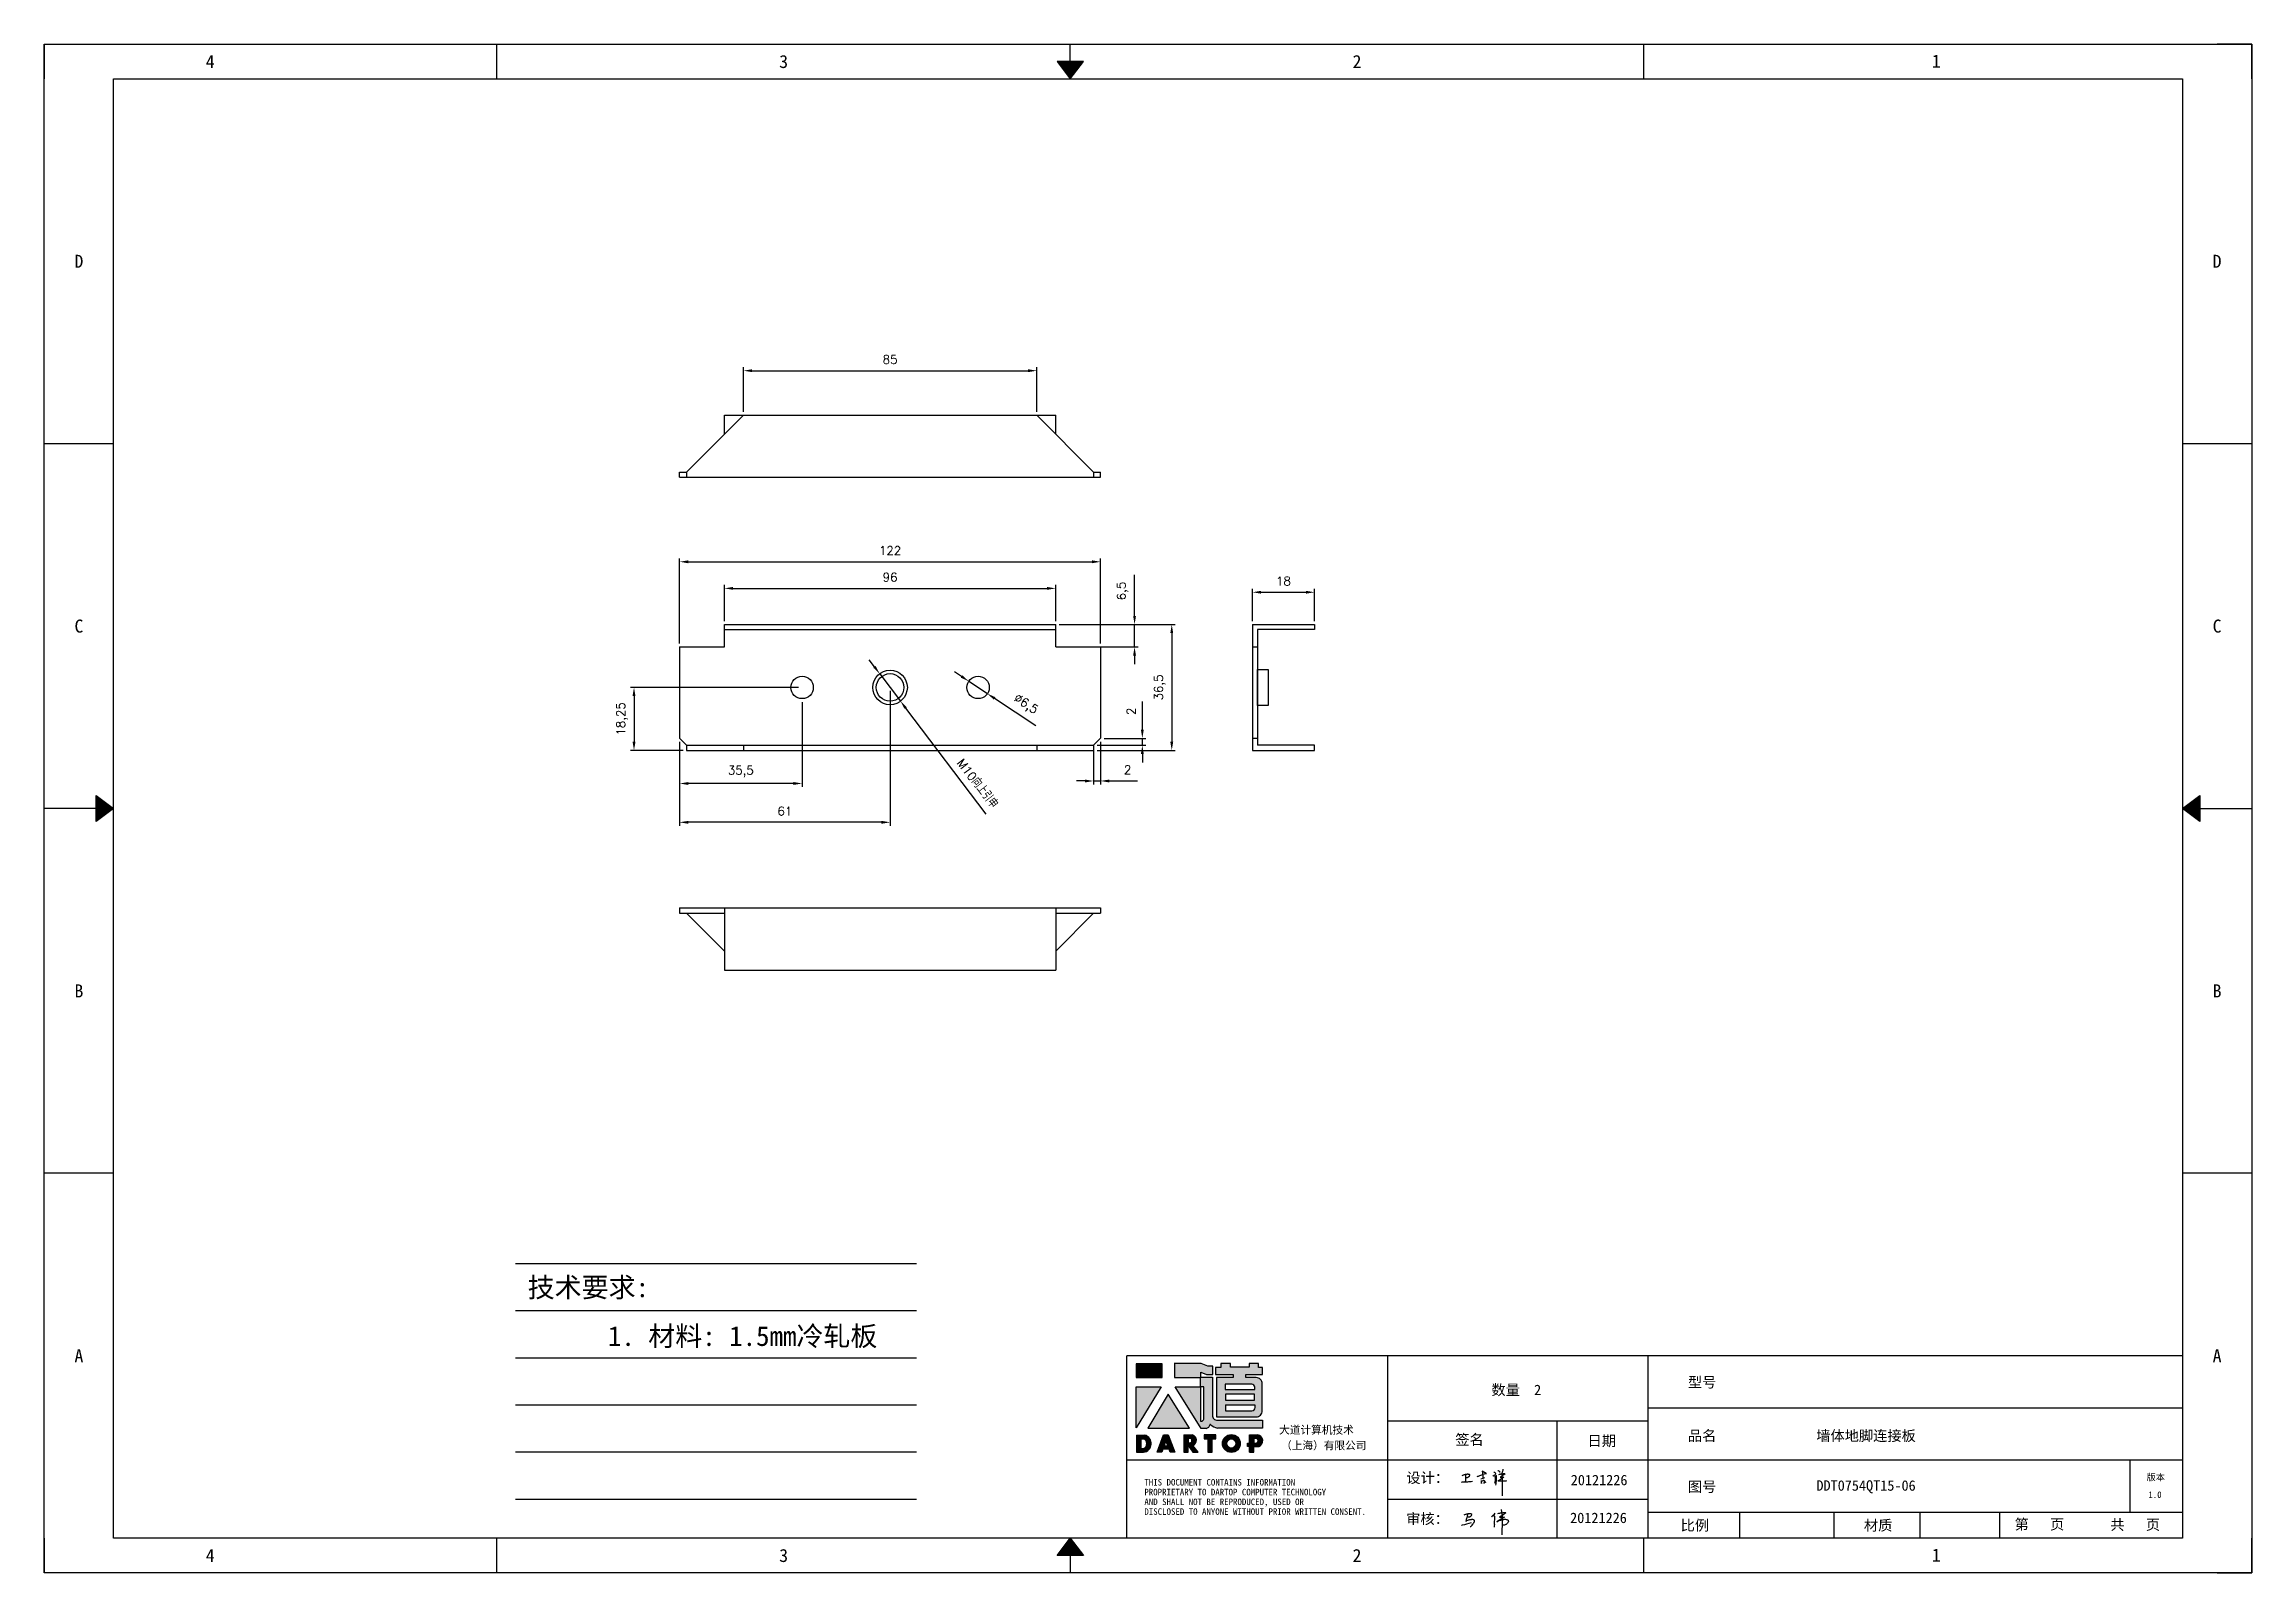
# Model space of a CAD drawing. Header units: millimetres. Extents: x 25928 to 50356, y -44172 to 20163.
# Drawn here: x 48656 to 49295, y 17664 to 18107 of the extents above; entities that cross this region are included whole.
import ezdxf
from ezdxf.enums import TextEntityAlignment as Align

# ---------------------------------------------------------------- set-up
doc = ezdxf.new("R2010")
doc.units = ezdxf.units.MM
doc.linetypes.add('DOT', pattern=[0.25, 0, -0.25])
doc.layers.add('4', color=7, linetype='Continuous')
doc.layers.add('print', color=30, linetype='Continuous')
doc.layers.add('dim', color=2, linetype='Continuous', lineweight=9)
doc.styles.add('Dartop', font='')
doc.styles.add('HZ', font='')
doc.styles.add('hzHT', font='simhei.ttf')
doc.styles.get("Standard").update_dxf_attribs({"font": 'txt', "bigfont": 'gbcbig.shx'})
doc.styles.get('Dartop').set_extended_font_data('FangSong_GB2312')
doc.styles.get('HZ').set_extended_font_data('SimSun')
doc.dimstyles.new('0.5small', dxfattribs={"dimtxt": 2.5, "dimasz": 2.5, "dimexe": 1, "dimexo": 1, "dimgap": 2, "dimtad": 1, "dimtxsty": 'Standard', "dimcen": 2.5, "dimadec": 0, "dimazin": 0, "dimtfac": 1, "dimtmove": 0, "dimatfit": 3, "dimfxl": 0, "dimarcsym": 0})

msp = doc.modelspace()

# ---------------------------------------------------------------- texts
at = {"color": 0}
for s, height, style, p in [('4', 3.777, 'Dartop', (48703.734, 18102.438)), ('3', 3.777, 'Dartop', (48869.922, 18102.438)), ('2', 3.777, 'Dartop', (49036.11, 18102.438)), ('1', 3.777, 'Dartop', (49204.02, 18102.558)), ('D', 3.777, 'Dartop', (48665.671, 18044.524)), ('D', 3.777, 'Dartop', (49285.392, 18044.524)), ('C', 3.777, 'Dartop', (48665.671, 17938.768)), ('C', 3.777, 'Dartop', (49285.392, 17938.768)), ('B', 3.777, 'Dartop', (48665.671, 17833.012)), ('B', 3.777, 'Dartop', (49285.392, 17833.012)), ('A', 3.777, 'Dartop', (48665.671, 17727.256)), ('A', 3.777, 'Dartop', (49285.392, 17727.256)), ('数量  2', 3.0216, 'hzHT', (49082.287, 17717.351)), ('型号', 3.0216, 'hzHT', (49136.14, 17719.57)), ('品名', 3.0216, 'hzHT', (49136.14, 17704.058)), ('墙体地脚连接板', 3.0216, 'hzHT', (49183.648, 17704.058)), ('签名', 3.0216, 'hzHT', (49068.714, 17702.951)), ('日期', 3.0216, 'hzHT', (49107.054, 17702.579)), ('20121226', 3.0216, 'hzHT', (49106.279, 17691.22)), ('版本', 1.8885, 'hzHT', (49267.621, 17692.026)), ('图号', 3.0216, 'hzHT', (49136.14, 17689.289)), ('DDT0754QT15-06', 3.0216, 'hzHT', (49183.648, 17689.629)), ('1.0', 1.8885, 'Dartop', (49267.394, 17686.979)), ('20121226', 3.0216, 'hzHT', (49106.099, 17680.256)), ('比例', 3.0216, 'hzHT', (49134.033, 17678.076)), ('材质', 3.0216, 'hzHT', (49187.158, 17678.076)), ('第   页', 3.0216, 'hzHT', (49233.9, 17678.389)), ('共   页', 3.0216, 'hzHT', (49261.656, 17678.279)), ('4', 3.777, 'Dartop', (48703.734, 17669.342)), ('3', 3.777, 'Dartop', (48869.922, 17669.342)), ('2', 3.777, 'Dartop', (49036.11, 17669.342)), ('1', 3.777, 'Dartop', (49204.02, 17669.461))]:
    msp.add_text(s, height=height, dxfattribs=dict(at, style=style)).set_placement(p, align=Align.MIDDLE_CENTER)
at = {"style": 'HZ'}
for s, p in [('技术要求:', (48813.329, 17747.075)), ('     1. 材料: 1.5mm冷轧板', (48848.296, 17732.954))]:
    msp.add_text(s, height=5.733, dxfattribs=at).set_placement(p, align=Align.MIDDLE_CENTER)
at = {"color": 0, "style": 'hzHT'}
for s, height, p in [('设计：', 3.0216, (49050.409, 17690.362)), ('THIS DOCUMENT CONTAINS INFORMATION', 1.8885, (48974.482, 17689.618)), ('PROPRIETARY TO DARTOP COMPUTER TECHNOLOGY', 1.8885, (48974.482, 17686.785)), ('AND SHALL NOT BE REPRODUCED, USED OR', 1.8885, (48974.482, 17683.953)), ('DISCLOSED TO ANYONE WITHOUT PRIOR WRITTEN CONSENT.', 1.8885, (48974.482, 17681.12)), ('审核：', 3.0216, (49050.364, 17678.463))]:
    msp.add_text(s, height=height, dxfattribs=at).set_placement(p)
at = {"layer": '4', "color": 0, "style": 'hzHT'}
for s, p in [('大道计算机技术', (49013.541, 17704.618)), ('（上海）有限公司', (49014.111, 17700.101))]:
    msp.add_text(s, height=2.2662, dxfattribs=at).set_placement(p)

# ---------------------------------------------------------------- blocks, each defined once
blk = doc.blocks.new('*U243')
at = {"color": 254, "linetype": 'Continuous', "extrusion": (0, 0, -1)}
for points in [[(-17, 0.333), (-16.812, 0.25), (-17, 0.5)], [(-17, 0.333), (-17.188, 0.25), (-16.812, 0.25)], [(-17, 0.333), (-17, 0.5), (-17.188, 0.25)]]:
    blk.add_solid(points, dxfattribs=at)
blk = doc.blocks.new('*U242')
at = {"color": 254, "linetype": 'Continuous', "extrusion": (0, 0, -1)}
for points in [[(-33.167, 11), (-33, 11), (-33.25, 11.188)], [(-33.167, 11), (-33.25, 11.188), (-33.25, 10.812)], [(-33.167, 11), (-33.25, 10.812), (-33, 11)]]:
    blk.add_solid(points, dxfattribs=at)
blk = doc.blocks.new('*U244')
at = {"color": 254, "linetype": 'Continuous'}
for points in [[(17, 21.667), (17.188, 21.75), (16.812, 21.75)], [(17, 21.667), (16.812, 21.75), (17, 21.5)], [(17, 21.667), (17, 21.5), (17.188, 21.75)]]:
    blk.add_solid(points, dxfattribs=at)
blk = doc.blocks.new('*U241')
at = {"color": 254, "linetype": 'Continuous', "extrusion": (0, 0, -1)}
for points in [[(-0.833, 11), (-0.75, 10.812), (-0.75, 11.188)], [(-0.833, 11), (-0.75, 11.188), (-1, 11)], [(-0.833, 11), (-1, 11), (-0.75, 10.812)]]:
    blk.add_solid(points, dxfattribs=at)
blk = doc.blocks.new('dadao')
for p, q in [((48, 19.2), (44.9, 10.4)), ((44.9, 10.4), (51.2, 10.4)), ((51.2, 10.4), (48, 19.2))]:
    blk.add_line(p, q)
for points in [[(41.8, 121.6), (41.8, 143.7), (-0.4, 143.7), (-0.4, 121.6), (41.8, 121.6)], [(104.8, 122), (104.8, 130.3), (114.1, 126.3), (124.2, 126.3), (124.2, 139.6), (115.9, 139.6), (105.1, 143.9), (61.5, 143.9)], [(61.7, 144), (61.7, 121.3), (103.9, 121.3)], [(113.4, 38.7), (105.1, 38.7), (63, 106.5), (103.9, 106.5), (103.9, 120.9), (103.9, 121.3)], [(109.7, 53.6), (109.7, 106.2), (104.3, 106.2), (104.3, 50.4), (106.6, 50.4)], [(144.6, 94.4), (144.6, 84.8), (192, 84.8), (192, 94.1), (144.9, 94.1)], [(120.2, 45), (119.5, 45), (119.5, 44.6)], [(0, 28), (0, 0), (11.8, 0)], [(0.1, 28), (14, 28)], [(7.1, 21.8), (7.1, 6.1), (12, 6.1)], [(7.1, 21.8), (11.4, 21.8)], [(76.8, 28.2), (76.8, 0), (84.1, 0), (84.1, 11.1), (91.6, -0.1), (100.3, -0.1), (91.7, 11.1)], [(76.8, 28.2), (90.6, 28.2)], [(84, 22.7), (84, 15.3), (87.2, 15.3)], [(84, 22.7), (87.3, 22.7)], [(183.7, 0), (183.7, 9.6), (180.6, 9.6), (180.6, 14.9), (183.8, 14.9), (183.8, 28.1), (196.1, 28.1), (196.5, 28.1)], [(183.7, 0), (190.9, 0), (190.9, 9.6), (198.8, 9.6)], [(194.9, 22.3), (190.8, 22.3), (190.8, 15), (194.4, 15)]]:
    blk.add_lwpolyline(points)
blk.add_lwpolyline([(137.1, 144.2), (137.1, 137.9), (128.3, 137.9), (128.3, 126.5), (157.3, 126.5), (157.3, 121.5), (130.3, 121.5), (130.3, 57.5), (194.4, 57.5, 0.414214), (204.4, 67.5), (204.4, 111.3, 0.414214), (194.4, 121.3), (177.5, 121.3), (177.5, 126.3), (204.7, 126.3), (204.7, 137.7), (198.2, 137.7), (198.2, 143.9), (183.3, 143.9), (183.3, 138), (153, 138), (153, 144.2), (137.1, 144.2)], format="xyb", close=True)
for points in [[(104.8, 122), (123.4, 122), (123.4, 60, 0.414214), (131.4, 52), (204.8, 52), (204.8, 39.1), (131.7, 39.1)], [(144.3, 110.8), (144.3, 101.8), (192.3, 101.8), (192.3, 105.5, 0.414214), (187.3, 110.5), (144.3, 110.5)], [(144.6, 77), (144.6, 67.5), (187.6, 67.5, 0.414214), (192.6, 72.5), (192.6, 76.4), (144.6, 76.4)]]:
    blk.add_lwpolyline(points, format="xyb")
for points in [[(-0.3, 106.2), (40.4, 106.2), (-0.3, 39.7), (-0.3, 106.2)], [(51.7, 94.1), (18.4, 39.3), (86.2, 39.3)], [(43.8, 28.2), (51.8, 28.2), (62.6, -0.1), (55, -0.1), (53.2, 5), (42.9, 5), (41.1, 0), (33.6, 0)], [(110, 28.1), (110, 21.9), (116, 21.9), (116, -0.1), (123.2, -0.1), (123.2, 22), (129.2, 22), (129.2, 28.1), (110, 28.1)]]:
    blk.add_lwpolyline(points, close=True)
for radius in [14.5, 7.44]:
    blk.add_circle((154.2, 14.2), radius)
for centre, radius, start, end in [((99.2, 60.7), 12.6, 305.6399, 325.969), ((111.6, 46.7), 8.19, 282.9811, 347.6627), ((136, 61.7), 22.9, 226.7358, 259.3209), ((8.5, 13.9), 8.49, 294.2143, 69.7177), ((9.6, 14.2), 14.4, 278.6604, 72.3203), ((86.4, 19), 3.8, 282.527, 76.7196), ((88.6, 19.4), 8.95, 290.6073, 77.2124), ((193.7, 18.7), 3.8, 280.9891, 72.5513), ((195.7, 18.6), 9.51, 288.8959, 85.2442)]:
    blk.add_arc(centre, radius, start, end)
blk = doc.blocks.new('h')
for p, q in [((20768.1, -2360.9), (20773, -2359.1)), ((20769.5, -2366.9), (20769.8, -2370.6)), ((20769.8, -2370.6), (20770.9, -2378)), ((20770.9, -2378), (20771.5, -2370.6)), ((20772.4, -2369.3), (20774.9, -2367.8)), ((20773, -2359.1), (20784.1, -2355.2)), ((20773.3, -2331.8), (20775.3, -2338.7)), ((20789.1, -2340.9), (20773.5, -2331.9)), ((20775.3, -2338.7), (20775.6, -2351.2)), ((20775.6, -2351.2), (20775.5, -2357.3)), ((20782.2, -2369.2), (20780, -2377.1)), ((20780, -2377.1), (20788.3, -2371.3)), ((20780.1, -2366.4), (20780.8, -2366.4)), ((20781.9, -2367.4), (20782.2, -2369.2)), ((20845.7, -2343.5), (20848.4, -2353)), ((20848.9, -2370.3), (20847.9, -2424)), ((20848.4, -2353), (20848.9, -2370.3))]:
    blk.add_line(p, q)
for points in [[(20696.6, -2372.4, 0.002073), (20710.6, -2371.9, 0.016137), (20719.6, -2371.3, 0.008314), (20736.9, -2369.3)], [(20699.1, -2348.2, -0.029745), (20704.6, -2345.4, -0.046842), (20708.4, -2344.2, -0.00919), (20714.3, -2343, -0.018517), (20717.2, -2342.5, -0.037841), (20720.3, -2342.4, -0.039541), (20723.2, -2342.8, -0.149785), (20726, -2344.3, -0.204935), (20726.9, -2346.6, -0.074872), (20726.5, -2348.3, -0.061615), (20725.6, -2350.3, -0.034204), (20723.8, -2352.6, -0.045776), (20722.3, -2354.1, -0.054985), (20720.4, -2355.3, -0.036348), (20717.3, -2356.5, -0.067752), (20715.7, -2356.8, -0.043553), (20713.2, -2356.7)], [(20755, -2351.9, -0.024077), (20759.9, -2350.1, -0.013147), (20768.7, -2346.5, -0.00522), (20775.4, -2344.1, -0.018517), (20777.3, -2343.4, -0.008274), (20786.3, -2341, -0.039541), (20788.3, -2340.8, -0.079216), (20789.4, -2341, -0.204935)], [(20813.5, -2350.1, 0.007348), (20815.9, -2348.7, 0.008421), (20818, -2347.3, 0.009459), (20819.7, -2346.2, -0.016325), (20820.7, -2345.5, -0.173771), (20821.8, -2345.3, -0.085159), (20823.9, -2346, -0.125883), (20826, -2347.9, -0.160659), (20826.6, -2350.1, -0.010447), (20826.5, -2352.3, -0.008247), (20826.2, -2355.1, -0.002698), (20825.3, -2374, 0.001562), (20823.9, -2383.7, 0.016137)], [(20816.8, -2335, -0.053561), (20819.6, -2336.1, -0.075272), (20821.3, -2337.3, -0.005295), (20822.5, -2338.5, -0.009337), (20823.1, -2339.1, -0.026146), (20823.7, -2339.8, -0.016644), (20824.5, -2340.9)], [(20832.1, -2329.2, -0.053561), (20834.9, -2330.3, -0.075272), (20836.7, -2331.5, -0.005295), (20837.8, -2332.6, -0.009337), (20838.5, -2333.3, -0.026146), (20839, -2334, -0.016644), (20839.8, -2335.1)], [(20836, -2343.7, -0.02797), (20842.1, -2342.6, -0.048868), (20845.6, -2342.2, -0.00919), (20851.1, -2341.4, -0.018517), (20853.9, -2341.1, -0.037841), (20856.7, -2341.2, -0.039541), (20859.4, -2341.6, -0.018282), (20840.6, -2354.7, -0.000937)], [(20847.6, -2340.2, 0.021784), (20849.6, -2335.9, 0.028296), (20850.8, -2332.4, 0.008136), (20851.9, -2328.2, 0.028913), (20852.2, -2327, 0.08193), (20852.1, -2325.9, 0.075058), (20851.7, -2324.7, 0.275043)]]:
    blk.add_lwpolyline(points, format="xyb")
for points in [[(20711.3, -2343.5), (20711.3, -2343.5), (20711.5, -2355.8), (20710.7, -2368), (20710.6, -2371.9)], [(20821.5, -2350.6), (20822.4, -2359.2), (20822.2, -2364.9), (20821.7, -2369), (20821.3, -2376.3), (20823.6, -2368.5), (20827.2, -2366.3), (20829.5, -2366.3)], [(20840.6, -2354.7), (20850, -2354.7), (20855, -2354.3), (20845.9, -2361.1), (20840.5, -2364), (20833, -2367.5), (20863.2, -2367.4), (20865.9, -2367.3)]]:
    blk.add_lwpolyline(points)
for centre, radius, start, end in [((20773.7, -2371.2), 2.3, 121.9907, 163.60158), ((20787.5, -2406), 40.3, 100.61827, 108.24823), ((20780.8, -2367.6), 1.15, 9.4675, 90)]:
    blk.add_arc(centre, radius, start, end)
blk = doc.blocks.new('*D344')
at = {"layer": 'Defpoints', "color": 0}
for p in [(48948.78, 17949.7), (48852.78, 17939.23), (48948.78, 17939.23)]:
    blk.add_point(p, dxfattribs=at)
at = {"layer": 'dim', "color": 0, "lineweight": -2}
for p, q in [((48852.78, 17940.23), (48852.78, 17950.7)), ((48855.28, 17949.7), (48946.28, 17949.7)), ((48948.78, 17940.23), (48948.78, 17950.7))]:
    blk.add_line(p, q, dxfattribs=at)
at = {"layer": 'dim', "color": 0}
for points in [[(48855.28, 17950.12), (48855.28, 17949.29), (48852.78, 17949.7)], [(48946.28, 17950.12), (48946.28, 17949.29), (48948.78, 17949.7)]]:
    blk.add_solid(points, dxfattribs=at)
at = {"layer": 'dim', "color": 0, "insert": (48900.78, 17952.95), "char_height": 2.5, "attachment_point": 5}
blk.add_mtext('96', dxfattribs=at)
blk = doc.blocks.new('*D345')
at = {"layer": 'Defpoints', "color": 0}
for p in [(48961.78, 17957.41), (48839.78, 17932.73), (48961.78, 17932.73)]:
    blk.add_point(p, dxfattribs=at)
at = {"layer": 'dim', "color": 0, "lineweight": -2}
for p, q in [((48839.78, 17933.73), (48839.78, 17958.41)), ((48842.28, 17957.41), (48959.28, 17957.41)), ((48961.78, 17933.73), (48961.78, 17958.41))]:
    blk.add_line(p, q, dxfattribs=at)
at = {"layer": 'dim', "color": 0}
for points in [[(48842.28, 17957.83), (48842.28, 17956.99), (48839.78, 17957.41)], [(48959.28, 17957.83), (48959.28, 17956.99), (48961.78, 17957.41)]]:
    blk.add_solid(points, dxfattribs=at)
at = {"layer": 'dim', "color": 0, "insert": (48900.78, 17960.66), "char_height": 2.5, "attachment_point": 5}
blk.add_mtext('122', dxfattribs=at)
blk = doc.blocks.new('*D346')
at = {"layer": 'Defpoints', "color": 0}
for p in [(48948.78, 17939.23), (48959.78, 17902.73), (48982.42, 17902.73)]:
    blk.add_point(p, dxfattribs=at)
at = {"layer": 'dim', "color": 0, "lineweight": -2}
for p, q in [((48949.78, 17939.23), (48983.42, 17939.23)), ((48982.42, 17936.73), (48982.42, 17905.23)), ((48960.78, 17902.73), (48983.42, 17902.73))]:
    blk.add_line(p, q, dxfattribs=at)
at = {"layer": 'dim', "color": 0}
for points in [[(48982, 17936.73), (48982.83, 17936.73), (48982.42, 17939.23)], [(48982, 17905.23), (48982.83, 17905.23), (48982.42, 17902.73)]]:
    blk.add_solid(points, dxfattribs=at)
at = {"layer": 'dim', "color": 0, "insert": (48978.96, 17920.98), "char_height": 2.5, "attachment_point": 5, "rotation": 90}
blk.add_mtext('36,5', dxfattribs=at)
blk = doc.blocks.new('*D347')
at = {"layer": 'Defpoints', "color": 0}
for p in [(48948.78, 17939.23), (48971.64, 17939.23), (48948.78, 17932.73)]:
    blk.add_point(p, dxfattribs=at)
at = {"layer": 'dim', "color": 0, "lineweight": -2}
for p, q in [((48971.64, 17941.73), (48971.64, 17953.65)), ((48949.78, 17939.23), (48972.64, 17939.23)), ((48971.64, 17932.73), (48971.64, 17939.23)), ((48949.78, 17932.73), (48972.64, 17932.73)), ((48971.64, 17930.23), (48971.64, 17927.73))]:
    blk.add_line(p, q, dxfattribs=at)
at = {"layer": 'dim', "color": 0}
for points in [[(48971.22, 17941.73), (48972.05, 17941.73), (48971.64, 17939.23)], [(48971.22, 17930.23), (48972.05, 17930.23), (48971.64, 17932.73)]]:
    blk.add_solid(points, dxfattribs=at)
at = {"layer": 'dim', "color": 0, "insert": (48968.18, 17948.94), "char_height": 2.5, "attachment_point": 5, "rotation": 90}
blk.add_mtext('6,5', dxfattribs=at)
blk = doc.blocks.new('*D348')
at = {"layer": 'Defpoints', "color": 0}
for p in [(49023.8, 17948.58), (49005.8, 17939.23), (49023.8, 17939.23)]:
    blk.add_point(p, dxfattribs=at)
at = {"layer": 'dim', "color": 0, "lineweight": -2}
for p, q in [((49005.8, 17940.23), (49005.8, 17949.58)), ((49008.3, 17948.58), (49021.3, 17948.58)), ((49023.8, 17940.23), (49023.8, 17949.58))]:
    blk.add_line(p, q, dxfattribs=at)
at = {"layer": 'dim', "color": 0}
for points in [[(49008.3, 17948.99), (49008.3, 17948.16), (49005.8, 17948.58)], [(49021.3, 17948.99), (49021.3, 17948.16), (49023.8, 17948.58)]]:
    blk.add_solid(points, dxfattribs=at)
at = {"layer": 'dim', "color": 0, "insert": (49014.8, 17951.83), "char_height": 2.5, "attachment_point": 5}
blk.add_mtext('18', dxfattribs=at)
blk = doc.blocks.new('*D349')
at = {"layer": 'Defpoints', "color": 0}
for p in [(48943.28, 18012.81), (48858.28, 17999.91), (48943.28, 17999.91)]:
    blk.add_point(p, dxfattribs=at)
at = {"layer": 'dim', "color": 0, "lineweight": -2}
for p, q in [((48858.28, 18000.91), (48858.28, 18013.81)), ((48860.78, 18012.81), (48940.78, 18012.81)), ((48943.28, 18000.91), (48943.28, 18013.81))]:
    blk.add_line(p, q, dxfattribs=at)
at = {"layer": 'dim', "color": 0}
for points in [[(48860.78, 18013.23), (48860.78, 18012.39), (48858.28, 18012.81)], [(48940.78, 18013.23), (48940.78, 18012.39), (48943.28, 18012.81)]]:
    blk.add_solid(points, dxfattribs=at)
at = {"layer": 'dim', "color": 0, "insert": (48900.78, 18016.06), "char_height": 2.5, "attachment_point": 5}
blk.add_mtext('85', dxfattribs=at)
blk = doc.blocks.new('*D350')
at = {"layer": 'Defpoints', "color": 0}
for p in [(48959.78, 17904.23), (48961.78, 17906.23), (48973.89, 17906.23)]:
    blk.add_point(p, dxfattribs=at)
at = {"layer": 'dim', "color": 0, "lineweight": -2}
for p, q in [((48973.89, 17908.73), (48973.89, 17916.9)), ((48960.78, 17904.23), (48974.89, 17904.23)), ((48962.78, 17906.23), (48974.89, 17906.23)), ((48973.89, 17904.23), (48973.89, 17906.23)), ((48973.89, 17901.73), (48973.89, 17899.23))]:
    blk.add_line(p, q, dxfattribs=at)
at = {"layer": 'dim', "color": 0}
for points in [[(48973.48, 17908.73), (48974.31, 17908.73), (48973.89, 17906.23)], [(48973.48, 17901.73), (48974.31, 17901.73), (48973.89, 17904.23)]]:
    blk.add_solid(points, dxfattribs=at)
at = {"layer": 'dim', "color": 0, "insert": (48970.64, 17914.07), "char_height": 2.5, "attachment_point": 5, "rotation": 90}
blk.add_mtext('2', dxfattribs=at)
blk = doc.blocks.new('*D351')
at = {"layer": 'Defpoints', "color": 0}
for p in [(48959.78, 17904.23), (48961.78, 17906.23), (48961.78, 17893.87)]:
    blk.add_point(p, dxfattribs=at)
at = {"layer": 'dim', "color": 0, "lineweight": -2}
for p, q in [((48961.78, 17905.23), (48961.78, 17892.87)), ((48959.78, 17903.23), (48959.78, 17892.87)), ((48957.28, 17893.87), (48954.78, 17893.87)), ((48959.78, 17893.87), (48961.78, 17893.87)), ((48964.28, 17893.87), (48972.45, 17893.87))]:
    blk.add_line(p, q, dxfattribs=at)
at = {"layer": 'dim', "color": 0}
for points in [[(48957.28, 17894.28), (48957.28, 17893.45), (48959.78, 17893.87)], [(48964.28, 17894.28), (48964.28, 17893.45), (48961.78, 17893.87)]]:
    blk.add_solid(points, dxfattribs=at)
at = {"layer": 'dim', "color": 0, "insert": (48969.61, 17897.12), "char_height": 2.5, "attachment_point": 5}
blk.add_mtext('2', dxfattribs=at)
blk = doc.blocks.new('*D352')
at = {"layer": 'Defpoints', "color": 0}
for p in [(48900.78, 17920.98), (48839.78, 17906.23), (48839.78, 17881.89)]:
    blk.add_point(p, dxfattribs=at)
at = {"layer": 'dim', "color": 0, "lineweight": -2}
for p, q in [((48900.78, 17919.98), (48900.78, 17880.89)), ((48839.78, 17905.23), (48839.78, 17880.89)), ((48898.28, 17881.89), (48842.28, 17881.89))]:
    blk.add_line(p, q, dxfattribs=at)
at = {"layer": 'dim', "color": 0}
for points in [[(48842.28, 17882.3), (48842.28, 17881.47), (48839.78, 17881.89)], [(48898.28, 17882.3), (48898.28, 17881.47), (48900.78, 17881.89)]]:
    blk.add_solid(points, dxfattribs=at)
at = {"layer": 'dim', "color": 0, "insert": (48870.28, 17885.14), "char_height": 2.5, "attachment_point": 5}
blk.add_mtext('61', dxfattribs=at)
blk = doc.blocks.new('*D250')
at = {"layer": 'Defpoints', "color": 0}
for p in [(48875.28, 17917.73), (48839.78, 17905.23), (48839.78, 17893.14)]:
    blk.add_point(p, dxfattribs=at)
at = {"layer": 'dim', "color": 0, "lineweight": -2}
for p, q in [((48875.28, 17916.73), (48875.28, 17892.14)), ((48839.78, 17904.23), (48839.78, 17892.14)), ((48872.78, 17893.14), (48842.28, 17893.14))]:
    blk.add_line(p, q, dxfattribs=at)
at = {"layer": 'dim', "color": 0}
for points in [[(48842.28, 17893.56), (48842.28, 17892.73), (48839.78, 17893.14)], [(48872.78, 17893.56), (48872.78, 17892.73), (48875.28, 17893.14)]]:
    blk.add_solid(points, dxfattribs=at)
at = {"layer": 'dim', "color": 0, "insert": (48857.53, 17896.6), "char_height": 2.5, "attachment_point": 5}
blk.add_mtext('35,5', dxfattribs=at)
blk = doc.blocks.new('*D353')
at = {"layer": 'Defpoints', "color": 0}
for p in [(48875.28, 17920.98), (48826.56, 17902.73), (48841.78, 17902.73)]:
    blk.add_point(p, dxfattribs=at)
at = {"layer": 'dim', "color": 0, "lineweight": -2}
for p, q in [((48874.28, 17920.98), (48825.56, 17920.98)), ((48826.56, 17918.48), (48826.56, 17905.23)), ((48840.78, 17902.73), (48825.56, 17902.73))]:
    blk.add_line(p, q, dxfattribs=at)
at = {"layer": 'dim', "color": 0}
for points in [[(48826.14, 17918.48), (48826.98, 17918.48), (48826.56, 17920.98)], [(48826.14, 17905.23), (48826.98, 17905.23), (48826.56, 17902.73)]]:
    blk.add_solid(points, dxfattribs=at)
at = {"layer": 'dim', "color": 0, "insert": (48823.1, 17911.86), "char_height": 2.5, "attachment_point": 5, "rotation": 90}
blk.add_mtext('18,25', dxfattribs=at)
blk = doc.blocks.new('*D354')
at = {"layer": 'Defpoints', "color": 0}
for p in [(48923.57, 17922.78), (48928.99, 17919.18)]:
    blk.add_point(p, dxfattribs=at)
at = {"layer": 'dim', "color": 0, "lineweight": -2}
for p, q in [((48921.49, 17924.17), (48919.41, 17925.55)), ((48923.57, 17922.78), (48928.99, 17919.18)), ((48943.07, 17909.82), (48931.07, 17917.8))]:
    blk.add_line(p, q, dxfattribs=at)
at = {"layer": 'dim', "color": 0}
for points in [[(48921.72, 17924.51), (48921.26, 17923.82), (48923.57, 17922.78)], [(48931.3, 17918.15), (48930.84, 17917.45), (48928.99, 17919.18)]]:
    blk.add_solid(points, dxfattribs=at)
at = {"layer": 'dim', "color": 0, "insert": (48940.03, 17916), "char_height": 2.5, "attachment_point": 5, "rotation": 326.37911}
blk.add_mtext('∅6,5', dxfattribs=at)
blk = doc.blocks.new('*D355')
at = {"layer": 'Defpoints', "color": 0}
for p in [(48897.76, 17924.97), (48903.8, 17917)]:
    blk.add_point(p, dxfattribs=at)
at = {"layer": 'dim', "color": 0, "lineweight": -2}
for p, q in [((48896.25, 17926.96), (48894.74, 17928.95)), ((48897.76, 17924.97), (48903.8, 17917)), ((48928.6, 17884.27), (48905.31, 17915.01))]:
    blk.add_line(p, q, dxfattribs=at)
at = {"layer": 'dim', "color": 0}
for points in [[(48896.58, 17927.21), (48895.92, 17926.71), (48897.76, 17924.97)], [(48905.64, 17915.26), (48904.98, 17914.75), (48903.8, 17917)]]:
    blk.add_solid(points, dxfattribs=at)
at = {"layer": 'dim', "color": 0, "insert": (48926.06, 17893.12), "char_height": 2.5, "attachment_point": 5, "rotation": 307.1543}
blk.add_mtext('M10向上引申', dxfattribs=at)

# ---------------------------------------------------------------- dimensions: what is measured, and where the dimension line sits
at = {"layer": 'dim'}
for base, p1, p2, picture, middle in [((48943.28, 18012.809), (48858.28, 17999.91), (48943.28, 17999.91), '*D349', (48900.78, 18016.059)), ((48961.78, 17957.41), (48839.78, 17932.734), (48961.78, 17932.734), '*D345', (48900.78, 17960.66)), ((48948.78, 17949.702), (48852.78, 17939.234), (48948.78, 17939.234), '*D344', (48900.78, 17952.952)), ((49023.801, 17948.577), (49005.801, 17939.234), (49023.801, 17939.234), '*D348', (49014.801, 17951.827)), ((48839.78, 17881.887), (48900.78, 17920.984), (48839.78, 17906.234), '*D352', (48870.28, 17885.137)), ((48839.78, 17893.144), (48875.28, 17917.734), (48839.78, 17905.234), '*D250', (48857.53, 17896.602)), ((48961.78, 17893.866), (48959.78, 17904.234), (48961.78, 17906.234), '*D351', (48969.613, 17897.116))]:
    dim = msp.add_linear_dim(base=base, p1=p1, p2=p2, dimstyle='0.5small', override={"dimpost": '\\X'}, dxfattribs=at)
    dim.commit()
    dim.dimension.update_dxf_attribs({"geometry": picture, "text_midpoint": middle})
for base, p1, p2, picture, middle in [((48971.635, 17939.234), (48948.78, 17932.734), (48948.78, 17939.234), '*D347', (48968.177, 17948.942)), ((48982.415, 17902.734), (48948.78, 17939.234), (48959.78, 17902.734), '*D346', (48978.957, 17920.984)), ((48826.56, 17902.734), (48875.28, 17920.984), (48841.78, 17902.734), '*D353', (48823.101, 17911.859)), ((48973.894, 17906.234), (48959.78, 17904.234), (48961.78, 17906.234), '*D350', (48970.644, 17914.067))]:
    dim = msp.add_linear_dim(base=base, p1=p1, p2=p2, angle=90, dimstyle='0.5small', override={"dimpost": '\\X'}, dxfattribs=at)
    dim.commit()
    dim.dimension.update_dxf_attribs({"geometry": picture, "text_midpoint": middle})
dim = msp.add_diameter_dim_2p(p1=(48897.76, 17924.969), p2=(48903.799, 17916.999), text='M10向上引申', dimstyle='0.5small', override={"dimpost": '\\X'}, dxfattribs=at)
dim.commit()
dim.dimension.update_dxf_attribs({"geometry": '*D355', "text_midpoint": (48923.417, 17891.111), "dimtype": 163})
dim = msp.add_diameter_dim_2p(p1=(48923.573, 17922.783), p2=(48928.986, 17919.184), dimstyle='0.5small', override={"dimpost": '\\X'}, dxfattribs=at)
dim.commit()
dim.dimension.update_dxf_attribs({"geometry": '*D354', "text_midpoint": (48940.026, 17915.996)})

# ---------------------------------------------------------------- hatches: boundary and pattern name
for points in [[(48979.623, 17724.917), (48972.09, 17724.917), (48972.09, 17720.981), (48979.623, 17720.981)], [(48979.381, 17718.227), (48972.11, 17718.227), (48972.11, 17706.355)], [(48981.396, 17716.072), (48975.453, 17706.276), (48987.556, 17706.276)], [(48995.241, 17704.272), (48991.801, 17704.272), (48991.801, 17703.18), (48992.874, 17703.18), (48992.874, 17699.248), (48994.159, 17699.248), (48994.159, 17703.183), (48995.241, 17703.183)]]:
    msp.add_hatch(color=0).paths.add_polyline_path(points)
h = msp.add_hatch(color=0)
h.paths.add_polyline_path([(48990.882, 17722.525), (48992.545, 17721.806), (48994.342, 17721.806), (48994.342, 17724.185), (48992.859, 17724.185), (48990.927, 17724.949), (48983.183, 17724.949), (48983.183, 17720.925), (48990.718, 17720.925), (48990.718, 17720.843), (48990.718, 17718.272), (48983.411, 17718.272), (48990.926, 17706.178), (48992.415, 17706.178, 0.2793748), (48993.501, 17707.234), (48993.501, 17707.29), (48993.632, 17707.29, 0.1431454), (48995.681, 17706.247), (49008.739, 17706.247), (49008.739, 17708.541), (48995.625, 17708.541, -0.4142136), (48994.197, 17709.969), (48994.197, 17721.052), (48990.882, 17721.052)])
h.paths.add_polyline_path([(48990.794, 17718.22), (48991.751, 17718.22), (48991.751, 17708.833, -0.0889357), (48991.196, 17708.263), (48990.79, 17708.263)], flags=16)
h = msp.add_hatch(color=0)
h.paths.add_polyline_path([(49008.717, 17723.852), (49007.555, 17723.852), (49007.555, 17724.958), (49004.899, 17724.958), (49004.899, 17723.908), (48999.477, 17723.908), (48999.477, 17725.013), (48996.638, 17725.013), (48996.638, 17723.887), (48995.069, 17723.887), (48995.069, 17721.85), (49000.247, 17721.85), (49000.247, 17720.948), (48995.422, 17720.948), (48995.422, 17709.538), (49006.876, 17709.538, 0.4142136), (49008.661, 17711.324), (49008.661, 17719.138, 0.4142136), (49006.876, 17720.923), (49003.848, 17720.923), (49003.848, 17721.807), (49008.717, 17721.807)])
h.paths.add_polyline_path([(49005.611, 17718.989, -0.4142136), (49006.504, 17718.096), (49006.504, 17717.441), (48997.928, 17717.441), (48997.928, 17718.989)], flags=16)
h.paths.add_polyline_path([(49006.448, 17716.06), (49006.448, 17714.402), (48997.984, 17714.402), (48997.984, 17716.06)], flags=16)
h.paths.add_polyline_path([(49006.559, 17712.91), (49006.559, 17712.2, -0.4142136), (49005.666, 17711.307), (48997.984, 17711.307), (48997.984, 17712.91)], flags=16)
h = msp.add_hatch(color=0)
h.paths.add_polyline_path([(48974.658, 17704.254), (48972.163, 17704.254), (48972.163, 17699.263), (48974.264, 17699.263, 0.7930159)])
h.paths.add_polyline_path([(48974.301, 17700.356), (48973.429, 17700.356), (48973.429, 17703.161), (48974.205, 17703.161, -0.6713609)], flags=16)
h = msp.add_hatch(color=0)
h.paths.add_polyline_path([(48981.415, 17704.295), (48979.992, 17704.295), (48978.161, 17699.258), (48979.509, 17699.258), (48979.827, 17700.15), (48981.654, 17700.15), (48981.978, 17699.247), (48983.337, 17699.247)])
h.paths.add_polyline_path([(48981.304, 17701.112), (48980.173, 17701.112), (48980.728, 17702.695)], flags=16)
h = msp.add_hatch(color=0)
h.paths.add_polyline_path([(48988.335, 17704.291), (48985.881, 17704.291), (48985.881, 17699.255), (48987.178, 17699.255), (48987.178, 17701.251), (48988.51, 17699.237), (48990.077, 17699.237), (48988.543, 17701.239, 0.7440549)])
h.paths.add_polyline_path([(48987.166, 17701.997), (48987.166, 17703.319), (48987.746, 17703.319, -0.796809), (48987.737, 17701.997)], flags=16)
h = msp.add_hatch(color=0)
h.paths.add_polyline_path([(48997.11, 17701.791, 1), (49002.282, 17701.791, 1)])
h.paths.add_polyline_path([(49001.025, 17701.791, -1), (48998.368, 17701.791, -1)], flags=16)
h = msp.add_hatch(color=0)
h.paths.add_polyline_path([(49007.242, 17704.279), (49007.168, 17704.279), (49004.981, 17704.279), (49004.981, 17701.929), (49004.401, 17701.929), (49004.401, 17700.975), (49004.972, 17700.975), (49004.972, 17699.264), (49006.248, 17699.264), (49006.248, 17700.981), (49007.651, 17700.981, 0.8123038)])
h.paths.add_polyline_path([(49006.229, 17701.935), (49006.229, 17703.25), (49006.956, 17703.25, -0.7782134), (49006.882, 17701.935)], flags=16)

# ---------------------------------------------------------------- linework, layer by layer
at = {"color": 0, "linetype": 'DOT'}
for p, q in [((48655.599, 18107.474), (49285.392, 18107.474)), ((48655.599, 17674.378), (48655.599, 18097.402)), ((49295.464, 18097.402), (49295.464, 17674.378)), ((49285.392, 17664.306), (48655.599, 17664.306))]:
    msp.add_line(p, q, dxfattribs=at)
at = {"color": 0}
for p, q in [((48655.599, 18107.474), (48655.599, 18097.402)), ((48786.828, 18097.402), (48786.828, 18107.474)), ((48953.016, 18102.438), (48953.016, 18107.474)), ((49119.204, 18097.402), (49119.204, 18107.474)), ((49295.464, 18107.474), (49285.392, 18107.474)), ((49295.464, 18097.402), (49295.464, 18107.474)), ((48675.743, 17674.378), (48675.743, 18097.402)), ((48675.743, 18097.402), (49275.32, 18097.402)), ((49275.32, 18097.402), (49275.32, 17674.378)), ((48675.743, 17991.646), (48655.599, 17991.646)), ((49295.464, 17991.646), (49275.32, 17991.646)), ((48670.707, 17885.89), (48655.599, 17885.89)), ((49280.356, 17885.89), (49295.464, 17885.89)), ((48675.743, 17780.134), (48655.599, 17780.134)), ((49295.464, 17780.134), (49275.32, 17780.134)), ((49275.32, 17727.256), (48969.383, 17727.256)), ((48969.383, 17674.378), (48969.383, 17727.256)), ((49044.923, 17727.256), (49044.923, 17674.378)), ((49120.463, 17674.378), (49120.463, 17727.256)), ((49120.463, 17712.148), (49275.32, 17712.148)), ((49044.923, 17708.371), (49120.463, 17708.371)), ((49094.024, 17708.371), (49094.024, 17674.378)), ((48969.383, 17697.04), (49044.923, 17697.04)), ((49044.923, 17697.04), (49275.32, 17697.04)), ((49260.212, 17681.932), (49260.212, 17697.04)), ((49044.923, 17685.709), (49120.463, 17685.709)), ((49120.463, 17681.932), (49275.32, 17681.932)), ((49147.04, 17674.378), (49147.04, 17681.932)), ((49174.429, 17674.378), (49174.429, 17681.932)), ((49199.329, 17674.378), (49199.329, 17681.932)), ((49222.442, 17674.378), (49222.442, 17681.932)), ((48655.599, 17674.378), (48655.599, 17664.306)), ((49275.32, 17674.378), (48675.743, 17674.378)), ((48786.828, 17664.306), (48786.828, 17674.378)), ((49119.204, 17664.306), (49119.204, 17674.378)), ((49295.464, 17664.306), (49295.464, 17674.378)), ((48953.016, 17669.342), (48953.016, 17664.306)), ((49285.392, 17664.306), (49295.464, 17664.306))]:
    msp.add_line(p, q, dxfattribs=at)
for p, q in [((48841.78, 17983.41), (48858.28, 17999.91)), ((48852.78, 17999.91), (48948.78, 17999.91)), ((48852.78, 17994.41), (48852.78, 17999.91)), ((48943.28, 17999.91), (48959.78, 17983.41)), ((48948.78, 17994.41), (48948.78, 17999.91)), ((48839.78, 17983.41), (48841.78, 17983.41)), ((48839.78, 17981.91), (48839.78, 17983.41)), ((48839.78, 17981.91), (48961.78, 17981.91)), ((48841.78, 17983.41), (48841.78, 17981.91)), ((48959.78, 17983.41), (48961.78, 17983.41)), ((48959.78, 17983.41), (48959.78, 17981.91)), ((48961.78, 17981.91), (48961.78, 17983.41)), ((48852.78, 17939.234), (48948.78, 17939.234)), ((48852.78, 17932.734), (48852.78, 17939.234)), ((48852.78, 17937.734), (48948.78, 17937.734)), ((48948.78, 17932.734), (48948.78, 17939.234)), ((49005.801, 17939.234), (49005.801, 17902.734)), ((49005.801, 17939.234), (49023.801, 17939.234)), ((49023.801, 17937.734), (49007.301, 17937.734)), ((49007.301, 17937.734), (49007.301, 17904.234)), ((49023.801, 17939.234), (49023.801, 17937.734)), ((48839.78, 17932.734), (48852.78, 17932.734)), ((48839.78, 17932.734), (48839.78, 17906.234)), ((48948.78, 17932.734), (48961.78, 17932.734)), ((48961.78, 17932.734), (48961.78, 17906.234)), ((49005.801, 17932.734), (49007.301, 17932.734)), ((48839.78, 17906.234), (48841.78, 17904.234)), ((48841.78, 17904.234), (48959.78, 17904.234)), ((48841.78, 17904.234), (48841.78, 17902.734)), ((48858.28, 17904.234), (48858.28, 17902.734)), ((48943.28, 17904.234), (48943.28, 17902.734)), ((48961.78, 17906.234), (48959.78, 17904.234)), ((48959.78, 17904.234), (48959.78, 17902.734)), ((49005.801, 17906.234), (49007.301, 17906.234)), ((49023.801, 17904.234), (49007.301, 17904.234)), ((49023.801, 17902.734), (49023.801, 17904.234)), ((48841.78, 17902.734), (48959.78, 17902.734)), ((49005.801, 17902.734), (49023.801, 17902.734)), ((48839.78, 17857.058), (48961.78, 17857.058)), ((48839.78, 17857.058), (48839.78, 17855.558)), ((48839.78, 17855.558), (48852.78, 17855.558)), ((48841.78, 17855.558), (48852.78, 17844.558)), ((48852.78, 17857.058), (48852.78, 17839.058)), ((48948.78, 17857.058), (48948.78, 17839.058)), ((48948.78, 17855.558), (48961.78, 17855.558)), ((48948.78, 17844.558), (48959.78, 17855.558)), ((48961.78, 17857.058), (48961.78, 17855.558)), ((48852.78, 17839.058), (48948.78, 17839.058)), ((49077.364, 17679.544), (49076.622, 17679.142)), ((49077.898, 17679.83), (49077.364, 17679.544)), ((49077.395, 17680.43), (49078.339, 17680.43)), ((49078.842, 17680.476), (49077.898, 17679.83)), ((49077.933, 17682.67), (49078.149, 17680.86)), ((49078.184, 17679.523), (49078.104, 17675.363)), ((49078.149, 17680.86), (49078.184, 17679.523)), ((49078.339, 17680.43), (49078.842, 17680.476))]:
    msp.add_line(p, q)
for points in [[(48953.016, 18097.402), (48956.793, 18102.438), (48949.239, 18102.438), (48953.016, 18097.402)], [(48675.743, 17885.89), (48670.707, 17882.113), (48670.707, 17889.667), (48675.743, 17885.89)], [(49275.32, 17885.89), (49280.356, 17889.667), (49280.356, 17882.113), (49275.32, 17885.89)], [(48953.016, 17674.378), (48956.793, 17669.342), (48949.239, 17669.342), (48953.016, 17674.378)]]:
    msp.add_lwpolyline(points, close=True, dxfattribs=at)
msp.add_lwpolyline([(49007.301, 17926.171), (49010.371, 17926.171), (49010.371, 17915.797), (49007.301, 17915.797)], close=True)
for points in [[(49067.189, 17681.083, -0.029745), (49067.621, 17681.3, -0.0468422), (49067.913, 17681.394, -0.0091902), (49068.369, 17681.486, -0.0185172), (49068.598, 17681.519, -0.0378406), (49068.834, 17681.526, -0.0395413), (49069.058, 17681.499, -0.1497852), (49069.277, 17681.379, -0.2049352), (49069.344, 17681.206, -0.0748717), (49069.319, 17681.069, -0.0616146), (49069.244, 17680.917, -0.0342039), (49069.109, 17680.739, -0.0457759), (49068.988, 17680.623, -0.054985), (49068.842, 17680.532, -0.0363479), (49068.6, 17680.435, -0.0677521), (49068.479, 17680.414, -0.0435534), (49068.288, 17680.424)], [(49076.622, 17679.142, -0.029745), (49077.296, 17679.48, -0.0468422), (49077.752, 17679.627, -0.0091902), (49078.464, 17679.771, -0.0185172), (49078.82, 17679.822, -0.0378406), (49079.189, 17679.834, -0.0395413), (49079.538, 17679.79, -0.1497852), (49079.88, 17679.604, -0.2049352), (49079.985, 17679.333, -0.0748717), (49079.945, 17679.12, -0.0616146), (49079.829, 17678.883, -0.0342039), (49079.618, 17678.605, -0.0457759), (49079.429, 17678.425, -0.054985), (49079.201, 17678.282, -0.0363479), (49078.823, 17678.131, -0.0677521), (49078.634, 17678.099, -0.0435534), (49078.336, 17678.114)], [(49076.932, 17681.544, -0.0279703), (49077.542, 17681.656, -0.0488679), (49077.895, 17681.694, -0.0091902), (49078.452, 17681.777, -0.0185172), (49078.73, 17681.802, -0.0378406), (49079.015, 17681.796, -0.0395413), (49079.284, 17681.748, -0.0182819), (49077.395, 17680.43, -0.0009369)]]:
    msp.add_lwpolyline(points, format="xyb")
msp.add_lwpolyline([(49068.141, 17681.442), (49068.141, 17681.442), (49067.996, 17680.557), (49067.759, 17679.725), (49067.603, 17679.214)])
for centre, radius in [((48875.28, 17920.984), 3.25), ((48900.78, 17920.984), 5), ((48900.78, 17920.984), 4), ((48926.28, 17920.984), 3.25)]:
    msp.add_circle(centre, radius)
for centre, radius, start, end in [((49070.043, 17674.992), 4.876, 113.202449, 120.017497), ((49068.898, 17677.662), 1.971, 102.47486, 113.202449), ((49071.755, 17664.751), 15.195, 100.36867, 102.47486), ((49069.694, 17676.014), 3.745, 96.125337, 100.36867), ((49069.494, 17677.873), 1.875, 87.457037, 96.125337), ((49069.501, 17678.03), 1.717, 78.399567, 87.457037), ((49069.744, 17679.212), 0.511, 44.324655, 78.399567), ((49069.907, 17679.371), 0.284, 357.998393, 44.324655), ((49071.4, 17687.075), 7.458, 299.265464, 300.9495), ((49088.295, 17624.563), 57.583, 102.46592, 103.2053), ((49049.054, 17708.398), 38.128, 313.366132, 315.296084), ((49075.871, 17680.545), 0.244, 52.375745, 91.291159), ((48861.423, 17687.462), 214.732, 357.565664, 358.057278), ((49075.787, 17680.583), 0.279, 357.196828, 33.705179), ((49069.498, 17680.994), 6.583, 352.912546, 354.802684), ((49071.968, 17680.77), 4.103, 354.802684, 357.196828), ((49066.084, 17679.678), 1.596, 281.076982, 291.212632), ((49030.984, 17822.154), 148.319, 283.91895, 284.971512), ((49068.581, 17678.931), 1.257, 283.816254, 294.030509), ((49068.849, 17678.309), 0.58, 294.836428, 309.901134), ((49061.117, 17685.443), 11.096, 316.919563, 320.58866), ((49067.404, 17680.052), 2.821, 324.094808, 331.378357), ((49069.594, 17678.945), 0.377, 319.573073, 337.48549), ((49068.556, 17679.775), 1.694, 324.910666, 333.348429), ((49069.38, 17679.467), 0.825, 326.76781, 340.871018), ((49069.63, 17679.38), 0.561, 340.871018, 357.998393), ((49196.296, 17660.164), 121.7, 171.410173, 171.768083)]:
    msp.add_arc(centre, radius, start, end)
at = {"layer": 'Defpoints'}
for p, q in [((48792.215, 17753.964), (48908.475, 17753.964)), ((48792.215, 17740.314), (48908.475, 17740.314)), ((48792.215, 17740.314), (48908.475, 17740.314)), ((48792.215, 17726.664), (48908.475, 17726.664)), ((48792.215, 17713.014), (48908.475, 17713.014)), ((48792.215, 17699.364), (48908.475, 17699.364)), ((48792.215, 17685.714), (48908.475, 17685.714))]:
    msp.add_line(p, q, dxfattribs=at)
at = {"layer": 'print'}
msp.add_lwpolyline([(48655.599, 18107.474), (49295.464, 18107.474), (49295.464, 17664.306), (48655.599, 17664.306)], close=True, dxfattribs=at)

# ---------------------------------------------------------------- block references
at = {"color": 0, "linetype": 'Continuous', "xscale": 20.14402654906928, "yscale": 20.14402654921842, "zscale": 20.14402654921862}
for name, p in [('*U244', (48610.568, 17664.306)), ('*U241', (48655.599, 17664.306)), ('*U242', (48610.568, 17664.306)), ('*U243', (48610.568, 17664.306))]:
    msp.add_blockref(name, p, dxfattribs=at)
at = {"color": 0}
for name, p, xscale, yscale, zscale in [('dadao', (48972.163, 17699.263), 0.1785493262164481, 0.178549326230053, 0.1785493262317104), ('h', (47462.968, 17874.439), 0.07747410198493163, 0.07747410198530816, 0.07747410198528001)]:
    msp.add_blockref(name, p, dxfattribs=dict(at, xscale=xscale, yscale=yscale, zscale=zscale))

msp.set_redraw_order([(e.dxf.handle, doc.entitydb.next_handle()) for e in msp.query("TEXT MTEXT ATTDEF DIMENSION ARC_DIMENSION")])  # texts and dimensions are drawn at this point

doc.saveas('drawing.dxf')
